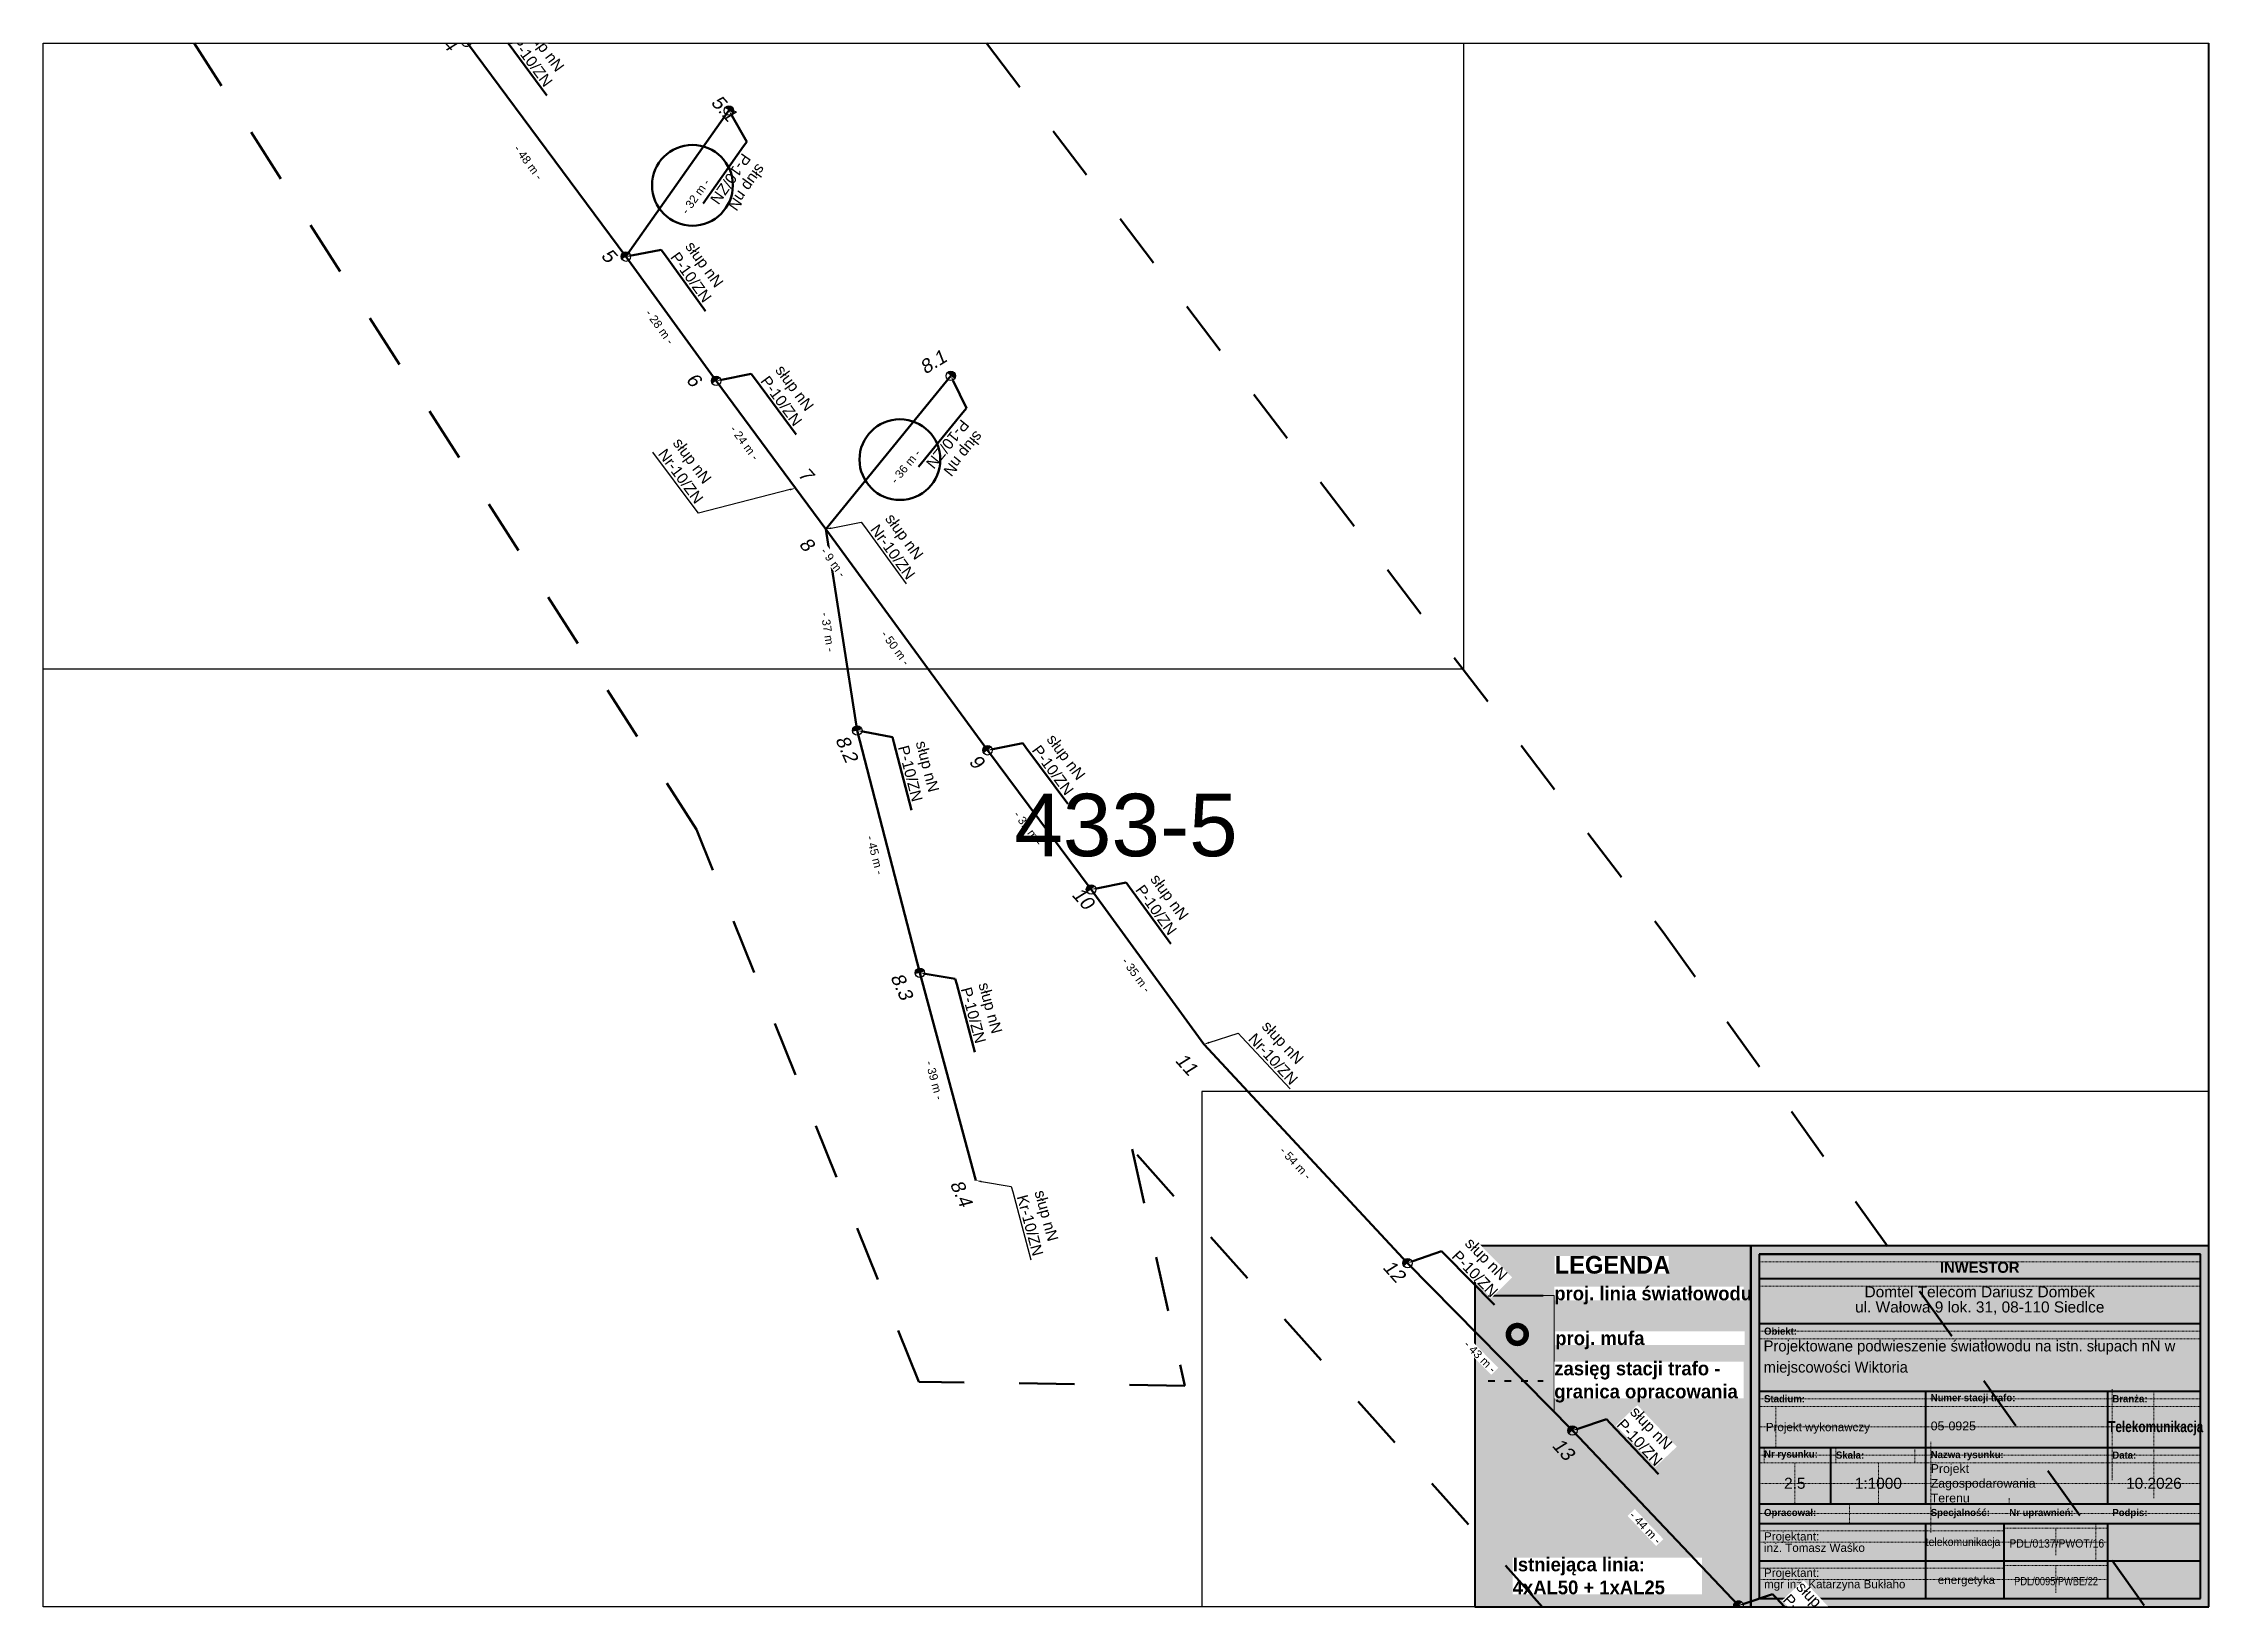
# Paper-space layout '433-5' of a CAD drawing. Header units: millimetres. Extents: x 0 to 393, y 0 to 283.
# The model-space entities are those that its viewports show. They can reach past a viewport. Long polylines and large blocks are cut down to what shows.
import ezdxf
from ezdxf import colors
from ezdxf.entities.mleader import LeaderData, LeaderLine
from ezdxf.enums import TextEntityAlignment as Align
from ezdxf.math import Vec2, Vec3

# ---------------------------------------------------------------- set-up
doc = ezdxf.new("R2010")
doc.units = ezdxf.units.MM
for name, pattern in [('4002', [2, 1, -1]), ('ACAD_ISO03W100', [30, 12, -18]), ('DGN Style 2', [0.005224, 0.003135, -0.00209])]:
    doc.linetypes.add(name, pattern=pattern)
doc.layers.add('!tele', color=30, linetype='Continuous', lineweight=50, plot=False)
doc.layers.add('@KonstrTabelki', color=253, linetype='DGN Style 2', lineweight=0, plot=False)
for name, color, linetype, lineweight in [('!trafo', 6, '4002', 50), ('@Tabelka', 7, 'Continuous', 13), ('_mm zasięg trafo', 6, 'ACAD_ISO03W100', 35), ('_numery', 7, 'Continuous', 40), ('_PRZEWIESZENIA', 6, 'Continuous', 50), ('_światłowód', 30, 'Continuous', 50)]:
    doc.layers.add(name, color=color, linetype=linetype, lineweight=lineweight)
for name, color, linetype in [('_MM mufy', 3, 'Continuous'), ('_MM opisy', 7, 'Continuous'), ('_MM slupy', 5, 'Continuous')]:
    doc.layers.add(name, color=color, linetype=linetype)
doc.layers.add('DIM', color=7, linetype='Continuous', plot=False)
doc.styles.add('BardzoMale-PrawaGora', font='arial.ttf', dxfattribs={"height": 0.0025})
doc.styles.get("Standard").update_dxf_attribs({"font": 'arial.ttf'})
doc.dimstyles.new('opis linie', dxfattribs={"dimtxt": 1.5, "dimasz": 0.18, "dimexe": 0.18, "dimexo": 0.0625, "dimgap": 2.5, "dimtad": 4, "dimdec": 0, "dimzin": 0, "dimdsep": 46, "dimtxsty": 'Standard', "dimcen": 0.09, "dimse1": 1, "dimse2": 1, "dimsd1": 1, "dimsd2": 1, "dimclrt": 256, "dimadec": 0, "dimazin": 0, "dimtfac": 1, "dimtdec": 0, "dimtofl": 0, "dimtmove": 0, "dimatfit": 3, "dimfxl": 1, "dimtfill": 1, "dimtolj": 1, "dimtzin": 0, "dimarcsym": 0})

psp = doc.layouts.new('433-5')

# ---------------------------------------------------------------- texts
at = {"color": 18, "true_color": 0x000000, "insert": (311.83, 48.27), "char_height": 2, "width": 76.9558, "attachment_point": 1, "line_spacing_factor": 0.825, "style": 'BardzoMale-PrawaGora'}
psp.add_mtext('\\pxsm1.15,ql;{\\fLato Light|b0|i0|c238|p34;\\C256;Projektowane podwieszenie światłowodu na istn. słupach nN w miejscowości Wiktoria}', dxfattribs=at)
at = {"color": 1, "char_height": 1.6, "width": 26.3577, "attachment_point": 4}
for s, insert in [('{\\C18;\\c0;05-0925}', (342.12, 32.76, 1)), ('{\\C18;\\c0;Projekt Zagospodarowania Terenu}', (342.12, 22.36, 1))]:
    psp.add_mtext(s, dxfattribs=dict(at, insert=insert))
at = {"char_height": 2, "attachment_point": 5, "line_spacing_factor": 0.825}
for s, insert in [('2.5', (317.48, 22.36)), ('1:1000', (332.63, 22.36))]:
    psp.add_mtext(s, dxfattribs=dict(at, insert=insert))

msp = doc.modelspace()

# ---------------------------------------------------------------- blocks, each defined once
blk = doc.blocks.new('tabelka')
at = {"true_color": 0xffffff, "transparency": 33554687}
h = blk.add_hatch(color=7, dxfattribs=at)
h.dxf.hatch_style = 1
h.paths.add_polyline_path([(-83, 65.41), (0, 65.41), (0, 0), (-83, 0)])
at = {"layer": '@KonstrTabelki', "lineweight": 0}
for p, q in [((-1.5, 62.52), (-81.5, 62.52)), ((-1.5, 58.08), (-81.5, 58.08)), ((-1.5, 49.94), (-81.5, 49.94)), ((-81.5, 48.55), (-1.5, 48.55)), ((-17.47, 39.44), (-17.47, 22.94)), ((-1.5, 37.69), (-81.5, 37.69)), ((-81.5, 36.3), (-1.5, 36.3)), ((-78.46, 36.3), (-78.46, 28.86)), ((-9.93, 19.68), (-9.93, 39.08)), ((-81.5, 32.58), (-1.5, 32.58)), ((-80.6, 28.86), (-80.6, 26.08)), ((-67.58, 28.86), (-67.58, 26.08)), ((-53.27, 26.08), (-53.27, 28.86)), ((-50.39, 29.9), (-50.39, 18.64)), ((-17.47, 28.86), (-17.47, 22.94)), ((-9.93, 19.68), (-9.93, 28.86)), ((-1.5, 27.47), (-81.5, 27.47)), ((-81.5, 26.08), (-1.5, 26.08)), ((-74.99, 18.64), (-74.99, 26.08)), ((-59.88, 18.64), (-59.88, 26.08)), ((-1.5, 27.47), (-18.36, 27.47)), ((-1.5, 22.36), (-81.5, 22.36)), ((-36.15, 19.68), (-36.15, 18.64)), ((-1.5, 22.36), (-18.36, 22.36)), ((-81.5, 16.88), (-1.5, 16.88)), ((-65.11, 18.64), (-65.11, 15.11)), ((-50.39, 18.64), (-50.39, 13.41)), ((-37.05, 13.77), (-81.5, 13.77)), ((-37.05, 14.25), (-18.36, 14.25)), ((-27.71, 14.25), (-27.71, 9.31)), ((-20.43, 15.11), (-20.43, 8.31)), ((-37.05, 11.71), (-81.5, 11.71)), ((-18.36, 11.71), (-37.05, 11.71)), ((-37.05, 6.97), (-81.5, 6.97)), ((-37.05, 4.9), (-81.5, 4.9)), ((-37.05, 7.44), (-18.36, 7.44)), ((-18.36, 4.9), (-37.05, 4.9)), ((-27.71, 7.44), (-27.71, 2.5))]:
    blk.add_line(p, q, dxfattribs=at)
at = {"layer": '@KonstrTabelki'}
for points in [[(-51.29, 28.86), (-51.29, 39.08)], [(-51.29, 18.64), (-51.29, 28.86)]]:
    blk.add_lwpolyline(points, dxfattribs=at)
at = {"layer": '@Tabelka', "lineweight": 40}
for p, q in [((0, 65.41), (-83, 65.41)), ((-83, 65.41), (-83, 0)), ((-81.5, 63.91), (-1.5, 63.91)), ((-1.5, 63.91), (-81.5, 63.91)), ((-81.5, 63.91), (-81.5, 1.5)), ((-1.5, 1.5), (-1.5, 63.91)), ((0, 0), (0, 65.41)), ((-81.5, 59.47), (-1.5, 59.47)), ((-81.5, 51.33), (-1.5, 51.33)), ((-81.5, 39.08), (-1.5, 39.08)), ((-81.5, 39.08), (-18.36, 39.08)), ((-51.29, 28.86), (-51.29, 39.08)), ((-51.29, 28.86), (-51.29, 35.67)), ((-18.36, 39.08), (-18.36, 28.86)), ((-81.5, 28.86), (-18.36, 28.86)), ((-68.48, 18.64), (-68.48, 28.86)), ((-51.29, 18.64), (-51.29, 28.86)), ((-18.36, 28.86), (-1.5, 28.86)), ((-18.36, 28.86), (-18.36, 18.64)), ((-51.29, 18.64), (-51.29, 25.45)), ((-18.36, 25.45), (-18.36, 18.64)), ((-81.5, 18.64), (-1.5, 18.64)), ((-81.5, 18.64), (-1.5, 18.64)), ((-81.5, 15.11), (-1.5, 15.11)), ((-51.29, 1.5), (-51.29, 15.11)), ((-37.05, 1.5), (-37.05, 15.11)), ((-18.36, 15.11), (-18.36, 1.5)), ((-81.5, 8.31), (-1.5, 8.31)), ((-81.5, 8.31), (-1.5, 8.31)), ((-81.5, 1.5), (-1.5, 1.5)), ((-83, 0), (0, 0))]:
    blk.add_line(p, q, dxfattribs=at)
at = {"layer": '@Tabelka'}
for s, insert, char_height, attachment_point, line_spacing_factor in [('{\\fLato Light|b1|i0|c238|p34;INWESTOR}', (-41.5, 62.52), 2, 2, 0.825), ('Domtel Telecom Dariusz Dombek\\Pul. Wałowa 9 lok. 31, 08-110 Siedlce', (-41.5, 58.08), 2, 2, 0.825), ('{\\fLato Light|b1|i0|c238|p34;Obiekt:}', (-80.6, 49.94), 1.3, 4, 0.946154), ('{\\fLato Light|b1|i0|c238|p34;Branża:}', (-17.47, 37.69), 1.3, 4, 0.946154), ('Projekt wykonawczy', (-80.27, 32.34), 1.5, 4, 0.825), ('{\\fLato Light|b1|i0|c238|p34;\\W0.8;Telekomunikacja}', (-9.6, 32.34), 2, 5, 0.76875), ('{\\fLato Light|b1|i0|c238|p34;Nr rysunku:}', (-80.6, 27.47), 1.3, 4, 0.946154), ('{\\fLato Light|b1|i0|c238|p34;Skala:}', (-67.58, 27.47), 1.3, 4, 0.946154), ('{\\fLato Light|b1|i0|c238|p34;Nazwa rysunku:}', (-50.39, 27.38), 1.3, 4, 0.946154), ('{\\fLato Light|b1|i0|c238|p34;Data:}', (-17.47, 27.47), 1.3, 4, 0.946154), ('10.2026', (-9.93, 22.36), 2, 5, 0.825), ('{\\fLato Light|b1|i0|c238|p34;Opracował:}', (-80.6, 16.88), 1.3, 4, 0.946154), ('{\\fLato Light|b1|i0|c238|p34;Specjalność:}', (-50.39, 16.88), 1.3, 4, 0.946154), ('{\\fLato Light|b1|i0|c238|p34;Nr uprawnień:}', (-36.15, 16.88), 1.3, 4, 0.946154), ('{\\fLato Light|b1|i0|c238|p34;Podpis:}', (-17.47, 16.88), 1.3, 4, 0.946154)]:
    blk.add_mtext(s, dxfattribs=dict(at, insert=insert, char_height=char_height, attachment_point=attachment_point, line_spacing_factor=line_spacing_factor))
for s, insert, char_height, width, attachment_point, line_spacing_factor in [('{\\fLato Light|b1|i0|c238|p34;Stadium:}', (-80.6, 37.69), 1.3, 8.6456, 4, 0.946154), ('{\\fLato Light|b1|i0|c238|p34;Numer stacji trafo:}', (-50.39, 37.69), 1.3, 16.1141, 4, 0.946154), ('Projektant:\\Pinż. Tomasz Waśko', (-80.6, 11.71), 1.5, 27.9275, 4, 0.825), ('{\\W0.9;telekomunikacja}', (-44.53, 11.53), 1.5, 22.915, 5, 0.825), ('{\\W0.9;PDL/0137/PWOT/16}', (-27.54, 11.46), 1.5, 22.915, 5, 0.825), ('Projektant:\\Pmgr inż. Katarzyna Bukłaho', (-80.6, 4.9), 1.5, 27.9275, 4, 0.825), ('energetyka', (-43.91, 4.64), 1.5, 22.915, 5, 0.825), ('{\\W0.8;PDL/0095/PWBE/22}', (-27.66, 4.62), 1.5, 22.915, 5, 0.825)]:
    blk.add_mtext(s, dxfattribs=dict(at, insert=insert, char_height=char_height, width=width, attachment_point=attachment_point, line_spacing_factor=line_spacing_factor))
blk = doc.blocks.new('mufa')
at = {"layer": '_MM mufy'}
h = blk.add_hatch(color=256, dxfattribs=at)
h.dxf.hatch_style = 1
h.paths.add_polyline_path([(2.15, 0.12, 1), (-2.1, -0.05, 1)])
h.paths.add_polyline_path([(-1.1, -0.01, -1), (1.15, 0.08, -1)], flags=16)
h.paths.add_polyline_path([(-0.83, 0, -1), (0.88, 0.07, -1)], flags=0)
blk = doc.blocks.new('legenda')
at = {"true_color": 0xffffff, "transparency": 33554687}
h = blk.add_hatch(color=7, dxfattribs=at)
h.dxf.hatch_style = 1
h.paths.add_polyline_path([(-50, 65.41), (0, 65.41), (0, 0), (-50, 0)])
at = {"lineweight": 40}
blk.add_lwpolyline([(0, 65.41), (-50, 65.41), (-50, 0)], dxfattribs=at)
at = {"layer": '_mm zasięg trafo', "lineweight": 40, "ltscale": 0.1}
blk.add_lwpolyline([(-47.62, 40.95), (-37.62, 40.95)], dxfattribs=at)
at = {"layer": '_światłowód', "lineweight": 40}
blk.add_lwpolyline([(-47.62, 56.41), (-37.62, 56.41)], dxfattribs=at)
at = {"layer": '_mm zasięg trafo'}
blk.add_blockref('mufa', (-42.35, 49.31), dxfattribs=at)
at = {"layer": '_mm zasięg trafo', "bg_fill": 3, "box_fill_scale": 1, "bg_fill_color": 256, "bg_fill_transparency": 0}
for s, width, heights, insert, char_height, attachment_point in [('{\\fLato Light|b1|i0|c238|p34;\\C7;LEGENDA}', 20.65, [-3.27], (-35.53, 63.58), 3.2, 1), ('\\pxt4;{\\fLato Light|b1|i0|c238|p34;\\C7;proj. linia światłowodu}', 34.3358, [0], (-35.62, 56.41), 2.5, 4)]:
    blk.add_mtext_dynamic_manual_height_columns(s, width=width, gutter_width=1, heights=heights, dxfattribs=dict(at, insert=insert, char_height=char_height, attachment_point=attachment_point))
at = {"layer": 'Defpoints', "color": 252, "lineweight": 0, "true_color": 0x939598}
blk.add_lwpolyline([(-37.62, 56.41), (-35.62, 56.41), (-35.62, 35.41)], dxfattribs=at)
at = {"layer": '_mm zasięg trafo', "char_height": 2.5, "attachment_point": 4, "bg_fill": 3, "box_fill_scale": 1, "bg_fill_color": 256, "bg_fill_transparency": 0}
for s, heights, insert in [('\\pxt4;{\\fLato Light|b1|i0|c238|p34;\\C7;proj. mufa}', [0], (-35.44, 48.3)), ('\\pxt4;{\\fLato Light|b1|i0|c238|p34;\\C7;zasięg stacji trafo - granica opracowania}', [-7.36], (-35.62, 40.72))]:
    blk.add_mtext_dynamic_manual_height_columns(s, width=34.3358, gutter_width=1, heights=heights, dxfattribs=dict(at, insert=insert))
at = {"lineweight": 40}
blk.add_lwpolyline([(-50, 0), (0, 0), (0, 65.41)], dxfattribs=at)
at = {"layer": '_mm zasięg trafo', "insert": (-43.16, 5.56), "char_height": 2.5, "attachment_point": 4, "bg_fill": 3, "box_fill_scale": 1, "bg_fill_color": 256, "bg_fill_transparency": 0}
blk.add_mtext_dynamic_manual_height_columns('\\pxt4;{\\fLato Light|b1|i0|c238|p34;\\C7;Istniejąca linia:\\P4xAL50 + 1xAL25}', width=34.3358, gutter_width=1, heights=[-6.79], dxfattribs=at)
blk = doc.blocks.new('ZN')
at = {"layer": '_MM slupy', "transparency": 33554687}
h = blk.add_hatch(color=256, dxfattribs=at)
h.dxf.hatch_style = 1
h.paths.add_polyline_path([(0, -0.86), (0, 0.86, 1)])
at = {"layer": '_MM slupy'}
blk.add_circle((0, 0), 0.857, dxfattribs=at)
blk = doc.blocks.new('*D318')
at = {"layer": 'Defpoints', "color": 0}
for p in [(7544648.15, 5807585.19), (7544648.87, 5807585.39), (7544658.31, 5807547.54)]:
    blk.add_point(p, dxfattribs=at)
at = {"layer": 'DIM', "insert": (7544650.8, 5807565.71), "char_height": 1.5, "attachment_point": 5, "rotation": 285.0979, "bg_fill": 3, "box_fill_scale": 1.1, "bg_fill_color": 9, "bg_fill_true_color": 13158600, "bg_fill_transparency": 0}
blk.add_mtext('\\A1;- 39 m -', dxfattribs=at)
blk = doc.blocks.new('*D319')
at = {"layer": 'Defpoints', "color": 0}
for p in [(7544636.81, 5807629.11), (7544637.54, 5807629.3), (7544648.15, 5807585.19)]:
    blk.add_point(p, dxfattribs=at)
at = {"layer": 'DIM', "insert": (7544640.05, 5807606.52), "char_height": 1.5, "attachment_point": 5, "rotation": 284.4774, "bg_fill": 3, "box_fill_scale": 1.1, "bg_fill_color": 9, "bg_fill_true_color": 13158600, "bg_fill_transparency": 0}
blk.add_mtext('\\A1;- 45 m -', dxfattribs=at)
blk = doc.blocks.new('*D320')
at = {"layer": 'Defpoints', "color": 0}
for p in [(7544631.11, 5807665.61), (7544631.85, 5807665.73), (7544636.81, 5807629.11)]:
    blk.add_point(p, dxfattribs=at)
at = {"layer": 'DIM', "insert": (7544631.47, 5807646.97), "char_height": 1.5, "attachment_point": 5, "rotation": 278.8759, "bg_fill": 3, "box_fill_scale": 1.1, "bg_fill_color": 9, "bg_fill_true_color": 13158600, "bg_fill_transparency": 0}
blk.add_mtext('\\A1;- 37 m -', dxfattribs=at)
blk = doc.blocks.new('*D324')
at = {"layer": 'Defpoints', "color": 0}
for p in [(7544796.55, 5807470.5), (7544797.1, 5807471.01), (7544820.72, 5807444.84)]:
    blk.add_point(p, dxfattribs=at)
at = {"layer": 'DIM', "insert": (7544806.8, 5807455.94), "char_height": 1.5, "attachment_point": 5, "rotation": 313.2873, "bg_fill": 3, "box_fill_scale": 1.1, "bg_fill_color": 9, "bg_fill_true_color": 13158600, "bg_fill_transparency": 0}
blk.add_mtext('\\A1;- 35 m -', dxfattribs=at)
blk = doc.blocks.new('*D325')
at = {"layer": 'Defpoints', "color": 0}
for p in [(7544766.44, 5807502.21), (7544766.98, 5807502.72), (7544796.55, 5807470.5)]:
    blk.add_point(p, dxfattribs=at)
at = {"layer": 'DIM', "insert": (7544779.68, 5807484.63), "char_height": 1.5, "attachment_point": 5, "rotation": 313.5213, "bg_fill": 3, "box_fill_scale": 1.1, "bg_fill_color": 9, "bg_fill_true_color": 13158600, "bg_fill_transparency": 0}
blk.add_mtext('\\A1;- 44 m -', dxfattribs=at)
blk = doc.blocks.new('*D326')
at = {"layer": 'Defpoints', "color": 0}
for p in [(7544736.56, 5807532.57), (7544737.09, 5807533.1), (7544766.44, 5807502.21)]:
    blk.add_point(p, dxfattribs=at)
at = {"layer": 'DIM', "insert": (7544749.71, 5807515.62), "char_height": 1.5, "attachment_point": 5, "rotation": 314.5394, "bg_fill": 3, "box_fill_scale": 1.1, "bg_fill_color": 9, "bg_fill_true_color": 13158600, "bg_fill_transparency": 0}
blk.add_mtext('\\A1;- 43 m -', dxfattribs=at)
blk = doc.blocks.new('*D327')
at = {"layer": 'Defpoints', "color": 0}
for p in [(7544699.64, 5807572.23), (7544700.19, 5807572.74), (7544736.56, 5807532.57)]:
    blk.add_point(p, dxfattribs=at)
at = {"layer": 'DIM', "insert": (7544716.26, 5807550.69), "char_height": 1.5, "attachment_point": 5, "rotation": 312.9509, "bg_fill": 3, "box_fill_scale": 1.1, "bg_fill_color": 9, "bg_fill_true_color": 13158600, "bg_fill_transparency": 0}
blk.add_mtext('\\A1;- 54 m -', dxfattribs=at)
blk = doc.blocks.new('*D328')
at = {"layer": 'Defpoints', "color": 0}
for p in [(7544679.18, 5807600.29), (7544679.79, 5807600.73), (7544699.64, 5807572.23)]:
    blk.add_point(p, dxfattribs=at)
at = {"layer": 'DIM', "insert": (7544687.38, 5807584.78), "char_height": 1.5, "attachment_point": 5, "rotation": 306.0977, "bg_fill": 3, "box_fill_scale": 1.1, "bg_fill_color": 9, "bg_fill_true_color": 13158600, "bg_fill_transparency": 0}
blk.add_mtext('\\A1;- 35 m -', dxfattribs=at)
blk = doc.blocks.new('*D329')
at = {"layer": 'Defpoints', "color": 0}
for p in [(7544660.41, 5807625.52), (7544661.01, 5807625.97), (7544679.18, 5807600.29)]:
    blk.add_point(p, dxfattribs=at)
at = {"layer": 'DIM', "insert": (7544667.78, 5807611.4), "char_height": 1.5, "attachment_point": 5, "rotation": 306.6476, "bg_fill": 3, "box_fill_scale": 1.1, "bg_fill_color": 9, "bg_fill_true_color": 13158600, "bg_fill_transparency": 0}
blk.add_mtext('\\A1;- 31 m -', dxfattribs=at)
blk = doc.blocks.new('*D330')
at = {"layer": 'Defpoints', "color": 0}
for p in [(7544631.11, 5807665.61), (7544631.72, 5807666.05), (7544660.41, 5807625.52)]:
    blk.add_point(p, dxfattribs=at)
at = {"layer": 'DIM', "insert": (7544643.73, 5807644.08), "char_height": 1.5, "attachment_point": 5, "rotation": 306.1614, "bg_fill": 3, "box_fill_scale": 1.1, "bg_fill_color": 9, "bg_fill_true_color": 13158600, "bg_fill_transparency": 0}
blk.add_mtext('\\A1;- 50 m -', dxfattribs=at)
blk = doc.blocks.new('*D331')
at = {"layer": 'Defpoints', "color": 0}
for p in [(7544653.76, 5807693.39), (7544654.34, 5807692.92), (7544631.11, 5807665.61)]:
    blk.add_point(p, dxfattribs=at)
at = {"layer": 'DIM', "insert": (7544645.55, 5807676.96), "char_height": 1.5, "attachment_point": 5, "rotation": 50.8084, "bg_fill": 3, "box_fill_scale": 1.1, "bg_fill_color": 9, "bg_fill_true_color": 13158600, "bg_fill_transparency": 0}
blk.add_mtext('\\A1;- 36 m -', dxfattribs=at)
blk = doc.blocks.new('*D332')
at = {"layer": 'Defpoints', "color": 0}
for p in [(7544625.58, 5807673.02), (7544626.18, 5807673.47), (7544631.11, 5807665.61)]:
    blk.add_point(p, dxfattribs=at)
at = {"layer": 'DIM', "insert": (7544632.47, 5807659.58), "char_height": 1.5, "attachment_point": 5, "rotation": 306.7336, "bg_fill": 3, "box_fill_scale": 1.1, "bg_fill_color": 9, "bg_fill_true_color": 13158600, "bg_fill_transparency": 0}
blk.add_mtext('\\A1;- 9 m -', dxfattribs=at)
blk = doc.blocks.new('*D333')
at = {"layer": 'Defpoints', "color": 0}
for p in [(7544611.21, 5807692.48), (7544611.81, 5807692.93), (7544625.58, 5807673.02)]:
    blk.add_point(p, dxfattribs=at)
at = {"layer": 'DIM', "insert": (7544616.38, 5807681.26), "char_height": 1.5, "attachment_point": 5, "rotation": 306.4436, "bg_fill": 3, "box_fill_scale": 1.1, "bg_fill_color": 9, "bg_fill_true_color": 13158600, "bg_fill_transparency": 0}
blk.add_mtext('\\A1;- 24 m -', dxfattribs=at)
blk = doc.blocks.new('*D334')
at = {"layer": 'Defpoints', "color": 0}
for p in [(7544595.48, 5807715.45), (7544594.87, 5807715.01), (7544611.21, 5807692.48)]:
    blk.add_point(p, dxfattribs=at)
at = {"layer": 'DIM', "insert": (7544601, 5807702.27), "char_height": 1.5, "attachment_point": 5, "rotation": 305.9517, "bg_fill": 3, "box_fill_scale": 1.1, "bg_fill_color": 9, "bg_fill_true_color": 13158600, "bg_fill_transparency": 0}
blk.add_mtext('\\A1;- 28 m -', dxfattribs=at)
blk = doc.blocks.new('*D335')
at = {"layer": 'Defpoints', "color": 0}
for p in [(7544613.54, 5807741.48), (7544614.15, 5807741.05), (7544594.87, 5807715.01)]:
    blk.add_point(p, dxfattribs=at)
at = {"layer": 'DIM', "insert": (7544607.49, 5807725.93), "char_height": 1.5, "attachment_point": 5, "rotation": 54.8037, "bg_fill": 3, "box_fill_scale": 1.1, "bg_fill_color": 9, "bg_fill_true_color": 13158600, "bg_fill_transparency": 0}
blk.add_mtext('\\A1;- 32 m -', dxfattribs=at)
blk = doc.blocks.new('*D338')
at = {"layer": 'Defpoints', "color": 0}
for p in [(7544535.26, 5807795.81), (7544565.37, 5807753.51), (7544565.97, 5807753.95)]:
    blk.add_point(p, dxfattribs=at)
at = {"layer": 'DIM', "insert": (7544547.38, 5807772.5), "char_height": 1.5, "attachment_point": 5, "rotation": 306.2651, "bg_fill": 3, "box_fill_scale": 1.1, "bg_fill_color": 9, "bg_fill_true_color": 13158600, "bg_fill_transparency": 0}
blk.add_mtext('\\A1;- 52 m -', dxfattribs=at)
blk = doc.blocks.new('*D339')
at = {"layer": 'Defpoints', "color": 0}
for p in [(7544565.97, 5807753.95), (7544594.27, 5807714.56), (7544594.87, 5807715.01)]:
    blk.add_point(p, dxfattribs=at)
at = {"layer": 'DIM', "insert": (7544577.2, 5807732.09), "char_height": 1.5, "attachment_point": 5, "rotation": 306.5816, "bg_fill": 3, "box_fill_scale": 1.1, "bg_fill_color": 9, "bg_fill_true_color": 13158600, "bg_fill_transparency": 0}
blk.add_mtext('\\A1;- 48 m -', dxfattribs=at)
blk = doc.blocks.new('q')
at = {"layer": '_MM slupy'}
blk.add_blockref('ZN', (0, 0), dxfattribs=at)
at = {"layer": '_MM opisy'}
ml = blk.add_multileader_mtext('Standard', dxfattribs=at)
ml.set_content('\\pxql;słup nN\\PP-10/ZN', color=256)
ml.set_leader_properties()
ml.build(insert=Vec2(0, 0))
ml.multileader.update_dxf_attribs({"has_text_frame": 1, "text_left_attachment_type": 5, "text_right_attachment_type": 5, "dogleg_length": 1, "arrow_head_size": 1})
ctx = ml.context
ctx.base_point, ctx.char_height, ctx.arrow_head_size, ctx.landing_gap_size, ctx.plane_origin = Vec3(3.75, 5.9), 2, 1, 1, Vec3(1.72, -1.42)
ctx.left_attachment, ctx.right_attachment = 5, 5
notes = []
notes.append((ctx, [(0, (1, 1, 0), (2.75, 5.9), (1, 0), 1, [(0, [(0, 0), (2.75, 5.9)], 0, [])])]))
ctx.mtext.insert, ctx.mtext.flow_direction = Vec3(4.75, 11.7), 5
ctx.mtext.has_bg_fill, ctx.mtext.bg_color, ctx.mtext.bg_scale_factor, ctx.mtext.bg_transparency, ctx.mtext.use_window_bg_color = 1, -1023410175, 1, 0, 1
for ctx, leaders in notes:
    for number, flags, end, landing, length, lines in leaders:
        leader = LeaderData()
        leader.index, (leader.has_last_leader_line, leader.has_dogleg_vector, leader.attachment_direction) = number, flags
        leader.last_leader_point, leader.dogleg_vector, leader.dogleg_length = Vec3(end), Vec3(landing), length
        for number, points, colour, breaks in lines:
            line = LeaderLine()
            line.index, line.vertices, line.color, line.breaks = number, Vec3.list(points), colors.encode_raw_color(colour), breaks
            leader.lines.append(line)
        ctx.leaders.append(leader)

# ---------------------------------------------------------------- linework, layer by layer
at = {"layer": '!tele'}
for points in [[(7544486.31, 5807862.47), (7544505.8, 5807838.17), (7544535.26, 5807795.81), (7544565.97, 5807753.95), (7544594.87, 5807715.01)], [(7544613.54, 5807741.48), (7544594.87, 5807715.01), (7544611.21, 5807692.48), (7544625.58, 5807673.02), (7544631.11, 5807665.61)], [(7544653.76, 5807693.39), (7544631.11, 5807665.61), (7544660.41, 5807625.52), (7544679.18, 5807600.29), (7544699.64, 5807572.23), (7544736.56, 5807532.57), (7544766.44, 5807502.21), (7544796.55, 5807470.5), (7544820.72, 5807444.84), (7544854.19, 5807408.04), (7544891.7, 5807368.59), (7544929.19, 5807327.08)], [(7544631.11, 5807665.61), (7544636.81, 5807629.11), (7544648.15, 5807585.19), (7544658.31, 5807547.54)]]:
    msp.add_lwpolyline(points, dxfattribs=at)
at = {"layer": '!trafo', "ltscale": 10}
msp.add_lwpolyline([(7544082.13, 5808448.38), (7544167.59, 5808501.43), (7544481.87, 5807987.87), (7544782.88, 5807592.58), (7544936.53, 5807377.47), (7545050.37, 5807475.25), (7545086.68, 5807419.38), (7544929.65, 5807282.21), (7544686.61, 5807553.19), (7544696.16, 5807510.34), (7544647.98, 5807511.04), (7544607.69, 5807611.16), (7544447.06, 5807862.58)], close=True, dxfattribs=at)

# ---------------------------------------------------------------- next in the draw order: block references
at = {"layer": '!tele'}
for p, rotation in [((7544565.97, 5807753.95), 306.5816015926025), ((7544613.54, 5807741.48), 234.8036582294614), ((7544653.76, 5807693.39), 230.8084422624497), ((7544636.81, 5807629.11), 284.4773957097744), ((7544660.41, 5807625.52), 306.6476102314273), ((7544679.18, 5807600.29), 306.0977285012911), ((7544648.15, 5807585.19), 285.0979298363338), ((7544736.56, 5807532.57), 314.5394155120278), ((7544766.44, 5807502.21), 313.5213185343283), ((7544796.55, 5807470.5), 313.2872710909713)]:
    msp.add_blockref('q', p, dxfattribs=dict(at, rotation=rotation))

# ---------------------------------------------------------------- next in the draw order: leaders
at = {"layer": '_MM opisy'}
ml = msp.add_multileader_mtext('Standard', dxfattribs=at)
ml.set_content('\\pxql;słup nN\\PNr-10/ZN', color=256)
ml.set_leader_properties()
ml.build(insert=Vec2(0, 0))
ml.multileader.update_dxf_attribs({"has_text_frame": 1, "text_left_attachment_type": 5, "text_right_attachment_type": 5, "dogleg_length": 1, "arrow_head_size": 1})
ctx = ml.context
ctx.base_point, ctx.char_height, ctx.arrow_head_size, ctx.landing_gap_size, ctx.plane_origin, ctx.plane_x_axis, ctx.plane_y_axis = Vec3(7544638.09, 5807666.06), 2, 1, 1, Vec3(7544630.98, 5807663.39), Vec3(0.590062, -0.807358), Vec3(0.807358, 0.590062)
ctx.left_attachment, ctx.right_attachment = 5, 5
notes = []
notes.append((ctx, [(0, (1, 1, 0), (7544637.5, 5807666.87), (0.590062, -0.807358), 1, [(0, [(7544631.11, 5807665.61), (7544637.5, 5807666.87)], 0, [])])]))
ctx.mtext.insert, ctx.mtext.text_direction, ctx.mtext.flow_direction = Vec3(7544643.36, 5807668.68), Vec3(0.590062, -0.807358), 5
ctx.mtext.has_bg_fill, ctx.mtext.bg_color, ctx.mtext.bg_scale_factor, ctx.mtext.bg_transparency, ctx.mtext.use_window_bg_color = 1, -1023410175, 1, 0, 1
ml = msp.add_multileader_mtext('Standard', dxfattribs=at)
ml.set_content('\\pxql;słup nN\\PNr-10/ZN', color=256)
ml.set_leader_properties()
ml.build(insert=Vec2(0, 0))
ml.multileader.update_dxf_attribs({"has_text_frame": 1, "text_left_attachment_type": 5, "text_right_attachment_type": 5, "dogleg_length": 1, "arrow_head_size": 1})
ctx = ml.context
ctx.base_point, ctx.char_height, ctx.arrow_head_size, ctx.landing_gap_size, ctx.plane_origin, ctx.plane_x_axis, ctx.plane_y_axis = Vec3(7544706.52, 5807573.5), 2, 1, 1, Vec3(7544699.77, 5807570.01), Vec3(0.681371, -0.731938), Vec3(0.731938, 0.681371)
ctx.left_attachment, ctx.right_attachment = 5, 5
notes.append((ctx, [(0, (1, 1, 0), (7544705.84, 5807574.24), (0.681371, -0.731938), 1, [(0, [(7544699.64, 5807572.23), (7544705.84, 5807574.24)], 0, [])])]))
ctx.mtext.insert, ctx.mtext.text_direction, ctx.mtext.flow_direction = Vec3(7544711.45, 5807576.72), Vec3(0.681371, -0.731938), 5
ctx.mtext.has_bg_fill, ctx.mtext.bg_color, ctx.mtext.bg_scale_factor, ctx.mtext.bg_transparency, ctx.mtext.use_window_bg_color = 1, -1023410175, 1, 0, 1
ml = msp.add_multileader_mtext('Standard', dxfattribs=at)
ml.set_content('\\pxql;słup nN\\PKr-10/ZN', color=256)
ml.set_leader_properties()
ml.build(insert=Vec2(0, 0))
ml.multileader.update_dxf_attribs({"has_text_frame": 1, "text_left_attachment_type": 5, "text_right_attachment_type": 5, "dogleg_length": 1, "arrow_head_size": 1})
ctx = ml.context
ctx.base_point, ctx.char_height, ctx.arrow_head_size, ctx.landing_gap_size, ctx.plane_origin, ctx.plane_x_axis, ctx.plane_y_axis = Vec3(7544664.98, 5807545.46), 2, 1, 1, Vec3(7544657.38, 5807545.52), Vec3(0.26047, -0.965482), Vec3(0.965482, 0.26047)
ctx.left_attachment, ctx.right_attachment = 5, 5
notes.append((ctx, [(0, (1, 1, 0), (7544664.72, 5807546.42), (0.26047, -0.965482), 1, [(0, [(7544658.31, 5807547.54), (7544664.72, 5807546.42)], 0, [])])]))
ctx.mtext.insert, ctx.mtext.text_direction, ctx.mtext.flow_direction = Vec3(7544670.84, 5807546), Vec3(0.26047, -0.965482), 5
ctx.mtext.has_bg_fill, ctx.mtext.bg_color, ctx.mtext.bg_scale_factor, ctx.mtext.bg_transparency, ctx.mtext.use_window_bg_color = 1, -1023410175, 1, 0, 1
for ctx, leaders in notes:
    for number, flags, end, landing, length, lines in leaders:
        leader = LeaderData()
        leader.index, (leader.has_last_leader_line, leader.has_dogleg_vector, leader.attachment_direction) = number, flags
        leader.last_leader_point, leader.dogleg_vector, leader.dogleg_length = Vec3(end), Vec3(landing), length
        for number, points, colour, breaks in lines:
            line = LeaderLine()
            line.index, line.vertices, line.color, line.breaks = number, Vec3.list(points), colors.encode_raw_color(colour), breaks
            leader.lines.append(line)
        ctx.leaders.append(leader)

# ---------------------------------------------------------------- next in the draw order: block references
at = {"layer": '!tele', "rotation": 305.9516954749619}
msp.add_blockref('q', (7544594.87, 5807715.01), dxfattribs=at)

# ---------------------------------------------------------------- next in the draw order: dimensions: what is measured, and where the dimension line sits
at = {"layer": 'DIM'}
for p1, p2, picture, middle in [((7544535.26, 5807795.81), (7544565.97, 5807753.95), '*D338', (7544547.38, 5807772.5)), ((7544658.31, 5807547.54), (7544648.15, 5807585.19), '*D318', (7544650.8, 5807565.71)), ((7544820.72, 5807444.84), (7544796.55, 5807470.5), '*D324', (7544806.8, 5807455.94))]:
    dim = msp.add_aligned_dim(p1=p1, p2=p2, distance=-0.75, dimstyle='opis linie', override={"dimpost": '- <> m -'}, dxfattribs=at)
    dim.commit()
    dim.dimension.update_dxf_attribs({"geometry": picture, "text_midpoint": middle})

# ---------------------------------------------------------------- next in the draw order: block references
at = {"layer": '!tele', "rotation": 306.4435623834849}
msp.add_blockref('q', (7544611.21, 5807692.48), dxfattribs=at)

# ---------------------------------------------------------------- next in the draw order: texts
at = {"layer": '_numery', "oblique": 10}
msp.add_text('8.4', height=2.5, rotation=294.0672, dxfattribs=at).set_placement((7544653.55, 5807546.93))

# ---------------------------------------------------------------- next in the draw order: dimensions: what is measured, and where the dimension line sits
at = {"layer": 'DIM'}
for p1, p2, picture, middle in [((7544648.15, 5807585.19), (7544636.81, 5807629.11), '*D319', (7544640.05, 5807606.52)), ((7544796.55, 5807470.5), (7544766.44, 5807502.21), '*D325', (7544779.68, 5807484.63))]:
    dim = msp.add_aligned_dim(p1=p1, p2=p2, distance=-0.75, dimstyle='opis linie', override={"dimpost": '- <> m -'}, dxfattribs=at)
    dim.commit()
    dim.dimension.update_dxf_attribs({"geometry": picture, "text_midpoint": middle})

# ---------------------------------------------------------------- next in the draw order: texts
at = {"layer": '_numery', "oblique": 10}
for s, rotation, p in [('8.3', 294.0672, (7544642.77, 5807584.43)), ('14', 311.9867, (7544792.55, 5807469.05))]:
    msp.add_text(s, height=2.5, rotation=rotation, dxfattribs=at).set_placement(p)

# ---------------------------------------------------------------- next in the draw order: dimensions: what is measured, and where the dimension line sits
at = {"layer": 'DIM'}
dim = msp.add_aligned_dim(p1=(7544766.44, 5807502.21), p2=(7544736.56, 5807532.57), distance=-0.75, dimstyle='opis linie', override={"dimpost": '- <> m -'}, dxfattribs=at)
dim.commit()
dim.dimension.update_dxf_attribs({"geometry": '*D326', "text_midpoint": (7544749.71, 5807515.62)})

# ---------------------------------------------------------------- next in the draw order: leaders
at = {"layer": '_MM opisy'}
ml = msp.add_multileader_mtext('Standard', dxfattribs=at)
ml.set_content('\\pxql;słup nN\\PNr-10/ZN', color=256)
ml.set_leader_properties()
ml.build(insert=Vec2(0, 0))
ml.multileader.update_dxf_attribs({"has_text_frame": 1, "text_left_attachment_type": 5, "text_right_attachment_type": 5, "dogleg_length": 1, "arrow_head_size": 1})
ctx = ml.context
ctx.base_point, ctx.char_height, ctx.arrow_head_size, ctx.landing_gap_size, ctx.plane_origin, ctx.plane_x_axis, ctx.plane_y_axis = Vec3(7544599.61, 5807679.74), 2, 1, 1, Vec3(7544625.47, 5807670.79), Vec3(0.598095, -0.801425), Vec3(0.801425, 0.598095)
ctx.left_attachment, ctx.right_attachment = 5, 5
notes = []
notes.append((ctx, [(0, (1, 1, 0), (7544608.01, 5807668.48), (-0.598095, 0.801425), 1, [(0, [(7544625.58, 5807673.02)], 0, [])])]))
ctx.mtext.insert, ctx.mtext.text_direction, ctx.mtext.flow_direction = Vec3(7544604.86, 5807682.41), Vec3(0.598095, -0.801425), 5
ctx.mtext.has_bg_fill, ctx.mtext.bg_color, ctx.mtext.bg_scale_factor, ctx.mtext.bg_transparency, ctx.mtext.use_window_bg_color = 1, -1023410175, 1, 0, 1
for ctx, leaders in notes:
    for number, flags, end, landing, length, lines in leaders:
        leader = LeaderData()
        leader.index, (leader.has_last_leader_line, leader.has_dogleg_vector, leader.attachment_direction) = number, flags
        leader.last_leader_point, leader.dogleg_vector, leader.dogleg_length = Vec3(end), Vec3(landing), length
        for number, points, colour, breaks in lines:
            line = LeaderLine()
            line.index, line.vertices, line.color, line.breaks = number, Vec3.list(points), colors.encode_raw_color(colour), breaks
            leader.lines.append(line)
        ctx.leaders.append(leader)

# ---------------------------------------------------------------- next in the draw order: texts
at = {"layer": '_numery', "oblique": 10}
msp.add_text('13', height=2.5, rotation=311.9867, dxfattribs=at).set_placement((7544762.6, 5807499.42))

# ---------------------------------------------------------------- next in the draw order: dimensions: what is measured, and where the dimension line sits
at = {"layer": 'DIM'}
for p1, p2, picture, middle in [((7544636.81, 5807629.11), (7544631.11, 5807665.61), '*D320', (7544631.47, 5807646.97)), ((7544736.56, 5807532.57), (7544699.64, 5807572.23), '*D327', (7544716.26, 5807550.69))]:
    dim = msp.add_aligned_dim(p1=p1, p2=p2, distance=-0.75, dimstyle='opis linie', override={"dimpost": '- <> m -'}, dxfattribs=at)
    dim.commit()
    dim.dimension.update_dxf_attribs({"geometry": picture, "text_midpoint": middle})

# ---------------------------------------------------------------- next in the draw order: linework, layer by layer
at = {"layer": 'Defpoints', "color": 4}
msp.add_lwpolyline([(7544699.25, 5807280.28), (7545091.76, 5807280.28), (7545091.76, 5807563.68), (7544699.25, 5807563.68)], close=True, dxfattribs=at)

# ---------------------------------------------------------------- next in the draw order: texts
at = {"layer": '_numery', "oblique": 10}
for s, p in [('11', (7544694.29, 5807569.22)), ('12', (7544731.91, 5807531.71))]:
    msp.add_text(s, height=2.5, rotation=311.9867, dxfattribs=at).set_placement(p)

# ---------------------------------------------------------------- next in the draw order: dimensions: what is measured, and where the dimension line sits
at = {"layer": 'DIM'}
dim = msp.add_aligned_dim(p1=(7544699.64, 5807572.23), p2=(7544679.18, 5807600.29), distance=-0.75, dimstyle='opis linie', override={"dimpost": '- <> m -'}, dxfattribs=at)
dim.commit()
dim.dimension.update_dxf_attribs({"geometry": '*D328', "text_midpoint": (7544687.38, 5807584.78)})

# ---------------------------------------------------------------- next in the draw order: dimensions: what is measured, and where the dimension line sits
dim = msp.add_aligned_dim(p1=(7544679.18, 5807600.29), p2=(7544660.41, 5807625.52), distance=-0.75, dimstyle='opis linie', override={"dimpost": '- <> m -'}, dxfattribs=at)
dim.commit()
dim.dimension.update_dxf_attribs({"geometry": '*D329', "text_midpoint": (7544667.78, 5807611.4)})

# ---------------------------------------------------------------- next in the draw order: texts
at = {"layer": '_numery', "oblique": 10}
msp.add_text('10', height=2.5, rotation=311.9867, dxfattribs=at).set_placement((7544675.54, 5807599.27))
at = {"layer": 'Defpoints', "color": 4}
msp.add_text('433-5', height=11.336, dxfattribs=at).set_placement((7544685.51, 5807611.98), align=Align.MIDDLE_CENTER)

# ---------------------------------------------------------------- next in the draw order: dimensions: what is measured, and where the dimension line sits
at = {"layer": 'DIM'}
dim = msp.add_aligned_dim(p1=(7544660.41, 5807625.52), p2=(7544631.11, 5807665.61), distance=-0.75, dimstyle='opis linie', override={"dimpost": '- <> m -'}, dxfattribs=at)
dim.commit()
dim.dimension.update_dxf_attribs({"geometry": '*D330', "text_midpoint": (7544643.73, 5807644.08)})

# ---------------------------------------------------------------- next in the draw order: texts
at = {"layer": '_numery', "oblique": 10}
for s, rotation, p in [('8.2', 294.0672, (7544632.78, 5807627.5)), ('9', 311.9867, (7544656.89, 5807623.36))]:
    msp.add_text(s, height=2.5, rotation=rotation, dxfattribs=at).set_placement(p)

# ---------------------------------------------------------------- next in the draw order: dimensions: what is measured, and where the dimension line sits
at = {"layer": 'DIM'}
dim = msp.add_aligned_dim(p1=(7544631.11, 5807665.61), p2=(7544653.76, 5807693.39), distance=-0.75, dimstyle='opis linie', override={"dimpost": '- <> m -'}, dxfattribs=at)
dim.commit()
dim.dimension.update_dxf_attribs({"geometry": '*D331', "text_midpoint": (7544645.55, 5807676.96)})

# ---------------------------------------------------------------- next in the draw order: texts
at = {"layer": '_numery', "oblique": 10}
msp.add_text('8.1', height=2.5, rotation=31.4741, dxfattribs=at).set_placement((7544649.13, 5807693.6))

# ---------------------------------------------------------------- next in the draw order: dimensions: what is measured, and where the dimension line sits
at = {"layer": 'DIM'}
dim = msp.add_aligned_dim(p1=(7544631.11, 5807665.61), p2=(7544625.58, 5807673.02), distance=-0.75, dimstyle='opis linie', override={"dimpost": '- <> m -'}, dxfattribs=at)
dim.commit()
dim.dimension.update_dxf_attribs({"geometry": '*D332', "text_midpoint": (7544632.47, 5807659.58)})

# ---------------------------------------------------------------- next in the draw order: linework, layer by layer
at = {"layer": '_PRZEWIESZENIA', "color": 3}
msp.add_circle((7544644.53, 5807678.22, 122.55), 7.32, dxfattribs=at)

# ---------------------------------------------------------------- next in the draw order: texts
at = {"layer": '_numery', "oblique": 10}
msp.add_text('8', height=2.5, rotation=311.9867, dxfattribs=at).set_placement((7544626.1, 5807662.76))

# ---------------------------------------------------------------- next in the draw order: dimensions: what is measured, and where the dimension line sits
at = {"layer": 'DIM'}
dim = msp.add_aligned_dim(p1=(7544625.58, 5807673.02), p2=(7544611.21, 5807692.48), distance=-0.75, dimstyle='opis linie', override={"dimpost": '- <> m -'}, dxfattribs=at)
dim.commit()
dim.dimension.update_dxf_attribs({"geometry": '*D333', "text_midpoint": (7544616.38, 5807681.26)})

# ---------------------------------------------------------------- next in the draw order: texts
at = {"layer": '_numery', "oblique": 10}
msp.add_text('7', height=2.5, rotation=311.9867, dxfattribs=at).set_placement((7544625.92, 5807675.41))

# ---------------------------------------------------------------- next in the draw order: dimensions: what is measured, and where the dimension line sits
at = {"layer": 'DIM'}
dim = msp.add_aligned_dim(p1=(7544611.21, 5807692.48), p2=(7544594.87, 5807715.01), distance=-0.75, dimstyle='opis linie', override={"dimpost": '- <> m -'}, dxfattribs=at)
dim.commit()
dim.dimension.update_dxf_attribs({"geometry": '*D334', "text_midpoint": (7544601, 5807702.27)})

# ---------------------------------------------------------------- next in the draw order: texts
at = {"layer": '_numery', "oblique": 10}
msp.add_text('6', height=2.5, rotation=311.9867, dxfattribs=at).set_placement((7544605.61, 5807692.59))

# ---------------------------------------------------------------- next in the draw order: dimensions: what is measured, and where the dimension line sits
at = {"layer": 'DIM'}
dim = msp.add_aligned_dim(p1=(7544594.87, 5807715.01), p2=(7544613.54, 5807741.48), distance=-0.75, dimstyle='opis linie', override={"dimpost": '- <> m -'}, dxfattribs=at)
dim.commit()
dim.dimension.update_dxf_attribs({"geometry": '*D335', "text_midpoint": (7544607.49, 5807725.93)})

# ---------------------------------------------------------------- next in the draw order: linework, layer by layer
at = {"layer": '_PRZEWIESZENIA', "color": 3}
msp.add_circle((7544606.93, 5807727.94, 122.55), 7.32, dxfattribs=at)

# ---------------------------------------------------------------- next in the draw order: texts
at = {"layer": '_numery', "oblique": 10}
msp.add_text('5.1', height=2.5, rotation=311.9867, dxfattribs=at).set_placement((7544610.14, 5807742.88))

# ---------------------------------------------------------------- next in the draw order: dimensions: what is measured, and where the dimension line sits
at = {"layer": 'DIM'}
dim = msp.add_aligned_dim(p1=(7544565.97, 5807753.95), p2=(7544594.87, 5807715.01), distance=-0.75, dimstyle='opis linie', override={"dimpost": '- <> m -'}, dxfattribs=at)
dim.commit()
dim.dimension.update_dxf_attribs({"geometry": '*D339', "text_midpoint": (7544577.2, 5807732.09)})

# ---------------------------------------------------------------- next in the draw order: linework, layer by layer
at = {"layer": 'Defpoints', "color": 4}
for points in [[(7544354.25, 5807640.28), (7544746.76, 5807640.28), (7544746.76, 5807923.68), (7544354.25, 5807923.68)], [(7544489.25, 5807470.28), (7544881.76, 5807470.28), (7544881.76, 5807753.68), (7544489.25, 5807753.68)]]:
    msp.add_lwpolyline(points, close=True, dxfattribs=at)

# ---------------------------------------------------------------- next in the draw order: texts
at = {"layer": '_numery', "oblique": 10}
for s, p in [('4', (7544561.45, 5807753.47)), ('5', (7544590.22, 5807715.1))]:
    msp.add_text(s, height=2.5, rotation=311.9867, dxfattribs=at).set_placement(p)

# ---------------------------------------------------------------- linework, layer by layer
psp.add_lwpolyline([(0, 283.4), (392.51, 283.4), (392.51, 0), (0, 0)], close=True)

# ---------------------------------------------------------------- block references
psp.add_blockref('tabelka', (392.51, 0))

psp.set_redraw_order([(e.dxf.handle, doc.entitydb.next_handle()) for e in psp.query("TEXT MTEXT ATTDEF DIMENSION ARC_DIMENSION")])  # texts and dimensions are drawn at this point

# ---------------------------------------------------------------- next in the draw order: block references
psp.add_blockref('legenda', (309.51, 0))

# ---------------------------------------------------------------- next in the draw order: viewports
at = {"layer": '0'}
psp.add_viewport(center=(196.25, 141.7), size=(392.51, 283.3984), view_center_point=(7544685.51, 5807611.98), view_height=283.3984, dxfattribs=at)

doc.saveas('drawing.dxf')
